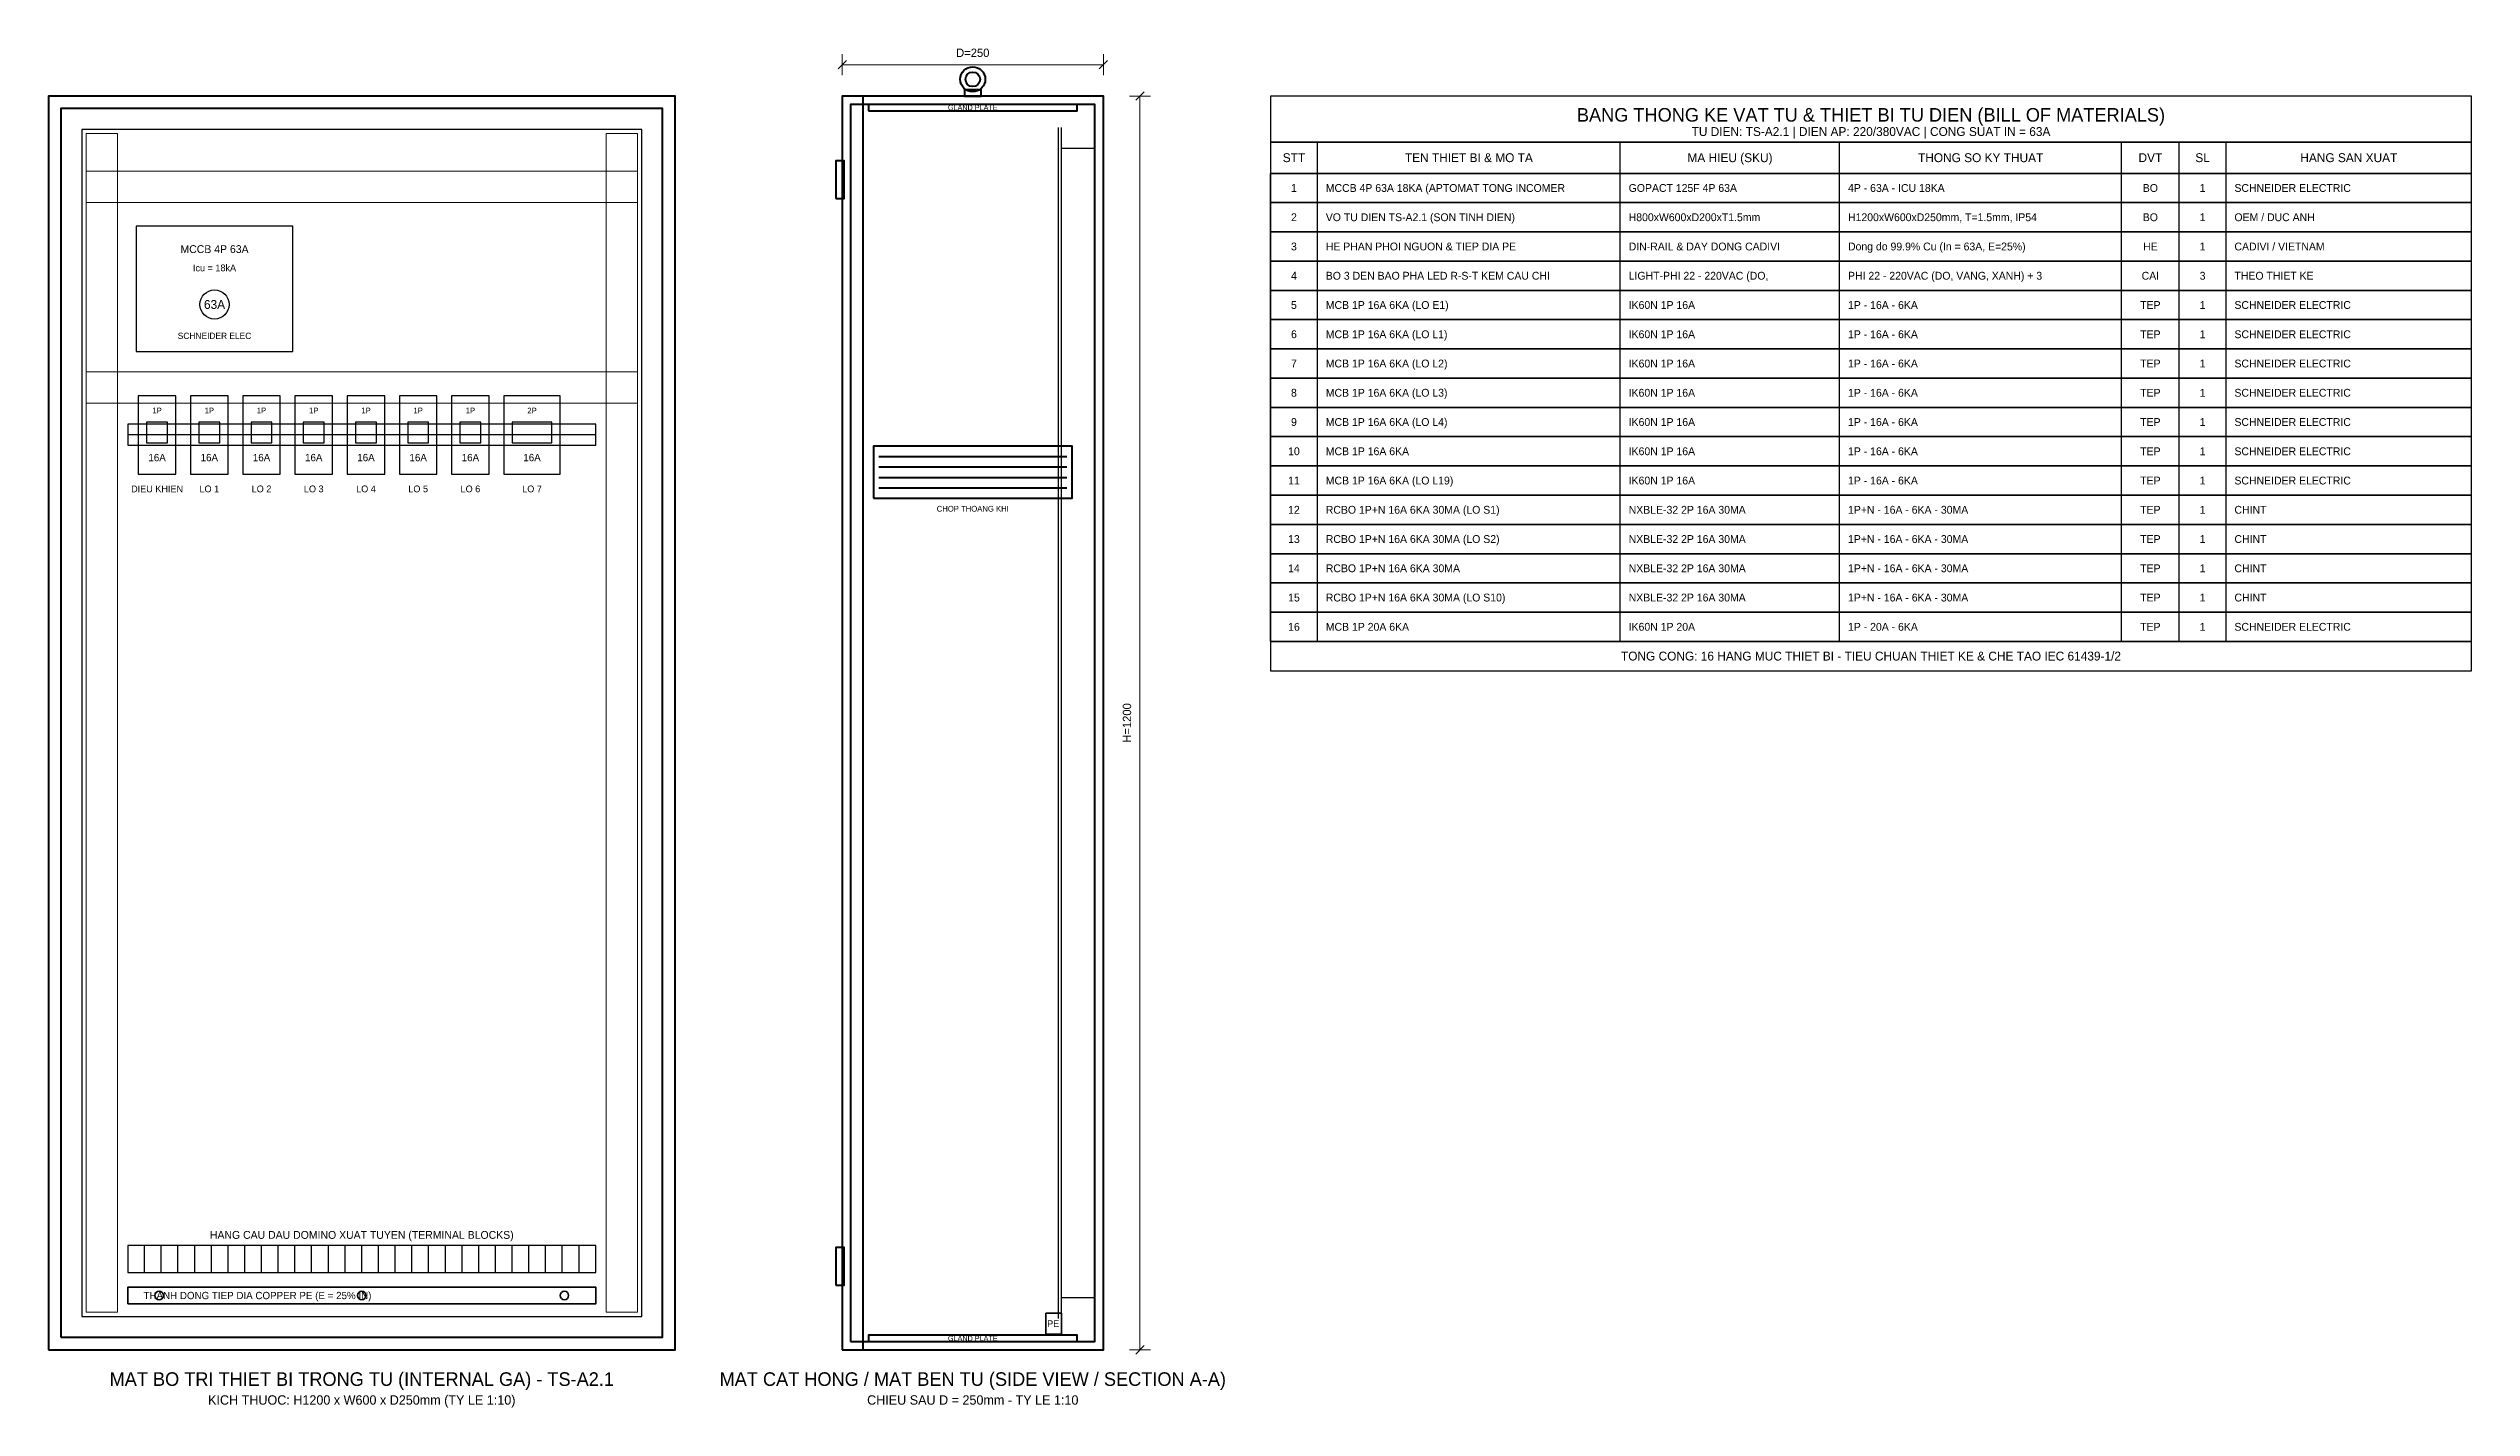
# Model space of a CAD drawing. Header units: metres. Extents: x 48 to 18260, y 45 to 1746.
# Drawn here: x 9300 to 11620, y 45 to 1346 of the extents above; entities that cross this region are included whole.
import ezdxf
from ezdxf.enums import TextEntityAlignment as Align

# ---------------------------------------------------------------- set-up
doc = ezdxf.new("R2010")
doc.units = ezdxf.units.M
for name, color, linetype, lineweight in [('0_COPPER', 3, 'Continuous', 35), ('0_DEVICES', 7, 'Continuous', 30), ('0_DIM', 1, 'Continuous', 15), ('0_DUCTS', 8, 'Continuous', 18), ('0_FRAME', 6, 'Continuous', 40), ('0_PLATE', 4, 'Continuous', 25), ('0_TABLE', 4, 'Continuous', 25), ('0_TABLE_HDR', 2, 'Continuous', 30), ('0_TEXT', 7, 'Continuous', 20), ('0_TEXT_TITLE', 3, 'Continuous', 30)]:
    doc.layers.add(name, color=color, linetype=linetype, lineweight=lineweight)

msp = doc.modelspace()

# ---------------------------------------------------------------- texts
at = {"layer": '0_COPPER', "color": 3}
msp.add_text('THANH DONG TIEP DIA COPPER PE (E = 25% IN)', height=7, dxfattribs=at).set_placement((9391, 152), align=Align.MIDDLE_LEFT)
msp.add_text('PE', height=6.5, dxfattribs=at).set_placement((10262, 125), align=Align.MIDDLE_CENTER)
at = {"layer": '0_TABLE_HDR', "color": 2}
for s, height, p in [('BANG THONG KE VAT TU & THIET BI TU DIEN (BILL OF MATERIALS)', 13, (11045, 1282)), ('STT', 8.5, (10492.5, 1241)), ('TEN THIET BI & MO TA', 8.5, (10660, 1241)), ('MA HIEU (SKU)', 8.5, (10910, 1241)), ('THONG SO KY THUAT', 8.5, (11150, 1241)), ('DVT', 8.5, (11312.5, 1241)), ('SL', 8.5, (11362.5, 1241)), ('HANG SAN XUAT', 8.5, (11502.5, 1241)), ('TONG CONG: 16 HANG MUC THIET BI - TIEU CHUAN THIET KE & CHE TAO IEC 61439-1/2', 8.5, (11045, 764))]:
    msp.add_text(s, height=height, dxfattribs=at).set_placement(p, align=Align.MIDDLE_CENTER)
at = {"layer": '0_TEXT', "color": 1}
msp.add_text('D=250', height=8, dxfattribs=at).set_placement((10185, 1335), align=Align.BOTTOM_CENTER)
at = {"layer": '0_TEXT'}
for s, height, p in [('GLAND PLATE', 5, (10185, 1289)), ('TU DIEN: TS-A2.1 | DIEN AP: 220/380VAC | CONG SUAT IN = 63A', 8.5, (11045, 1266)), ('MCCB 4P 63A', 7.5, (9459, 1153.5)), ('Icu = 18kA', 6.5, (9459, 1135.5)), ('SCHNEIDER ELEC', 6, (9459, 1070.5)), ('1P', 5.5, (9404, 999)), ('1P', 5.5, (9454, 999)), ('1P', 5.5, (9504, 999)), ('1P', 5.5, (9554, 999)), ('1P', 5.5, (9604, 999)), ('1P', 5.5, (9654, 999)), ('1P', 5.5, (9704, 999)), ('2P', 5.5, (9763, 999)), ('CHOP THOANG KHI', 5.5, (10185, 905)), ('HANG CAU DAU DOMINO XUAT TUYEN (TERMINAL BLOCKS)', 7.5, (9600, 210)), ('GLAND PLATE', 5, (10185, 111)), ('KICH THUOC: H1200 x W600 x D250mm (TY LE 1:10)', 9, (9600, 52)), ('CHIEU SAU D = 250mm - TY LE 1:10', 9, (10185, 52))]:
    msp.add_text(s, height=height, dxfattribs=at).set_placement(p, align=Align.MIDDLE_CENTER)
at = {"layer": '0_TEXT', "color": 7}
for s, p in [('1', (10492.5, 1212)), ('BO', (11312.5, 1212)), ('1', (11362.5, 1212)), ('2', (10492.5, 1184)), ('BO', (11312.5, 1184)), ('1', (11362.5, 1184)), ('3', (10492.5, 1156)), ('HE', (11312.5, 1156)), ('1', (11362.5, 1156)), ('4', (10492.5, 1128)), ('CAI', (11312.5, 1128)), ('3', (11362.5, 1128)), ('5', (10492.5, 1100)), ('TEP', (11312.5, 1100)), ('1', (11362.5, 1100)), ('6', (10492.5, 1072)), ('TEP', (11312.5, 1072)), ('1', (11362.5, 1072)), ('7', (10492.5, 1044)), ('TEP', (11312.5, 1044)), ('1', (11362.5, 1044)), ('8', (10492.5, 1016)), ('TEP', (11312.5, 1016)), ('1', (11362.5, 1016)), ('9', (10492.5, 988)), ('TEP', (11312.5, 988)), ('1', (11362.5, 988)), ('10', (10492.5, 960)), ('TEP', (11312.5, 960)), ('1', (11362.5, 960)), ('11', (10492.5, 932)), ('TEP', (11312.5, 932)), ('1', (11362.5, 932)), ('12', (10492.5, 904)), ('TEP', (11312.5, 904)), ('1', (11362.5, 904)), ('13', (10492.5, 876)), ('TEP', (11312.5, 876)), ('1', (11362.5, 876)), ('14', (10492.5, 848)), ('TEP', (11312.5, 848)), ('1', (11362.5, 848)), ('15', (10492.5, 820)), ('TEP', (11312.5, 820)), ('1', (11362.5, 820)), ('16', (10492.5, 792)), ('TEP', (11312.5, 792)), ('1', (11362.5, 792))]:
    msp.add_text(s, height=7.5, dxfattribs=at).set_placement(p, align=Align.MIDDLE_CENTER)
for s, p in [('MCCB 4P 63A 18KA (APTOMAT TONG INCOMER', (10523, 1212)), ('GOPACT 125F 4P 63A', (10813, 1212)), ('4P - 63A - ICU 18KA', (11023, 1212)), ('VO TU DIEN TS-A2.1 (SON TINH DIEN)', (10523, 1184)), ('H800xW600xD200xT1.5mm', (10813, 1184)), ('H1200xW600xD250mm, T=1.5mm, IP54', (11023, 1184)), ('Dong do 99.9% Cu (In = 63A, E=25%)', (11023, 1156)), ('HE PHAN PHOI NGUON & TIEP DIA PE', (10523, 1156)), ('DIN-RAIL & DAY DONG CADIVI', (10813, 1156)), ('BO 3 DEN BAO PHA LED R-S-T KEM CAU CHI', (10523, 1128)), ('LIGHT-PHI 22 - 220VAC (DO,', (10813, 1128)), ('PHI 22 - 220VAC (DO, VANG, XANH) + 3', (11023, 1128)), ('MCB 1P 16A 6KA (LO E1)', (10523, 1100)), ('IK60N 1P 16A', (10813, 1100)), ('1P - 16A - 6KA', (11023, 1100)), ('MCB 1P 16A 6KA (LO L1)', (10523, 1072)), ('IK60N 1P 16A', (10813, 1072)), ('1P - 16A - 6KA', (11023, 1072)), ('MCB 1P 16A 6KA (LO L2)', (10523, 1044)), ('IK60N 1P 16A', (10813, 1044)), ('1P - 16A - 6KA', (11023, 1044)), ('MCB 1P 16A 6KA (LO L3)', (10523, 1016)), ('IK60N 1P 16A', (10813, 1016)), ('1P - 16A - 6KA', (11023, 1016)), ('MCB 1P 16A 6KA (LO L4)', (10523, 988)), ('IK60N 1P 16A', (10813, 988)), ('1P - 16A - 6KA', (11023, 988)), ('MCB 1P 16A 6KA', (10523, 960)), ('IK60N 1P 16A', (10813, 960)), ('1P - 16A - 6KA', (11023, 960)), ('MCB 1P 16A 6KA (LO L19)', (10523, 932)), ('IK60N 1P 16A', (10813, 932)), ('1P - 16A - 6KA', (11023, 932)), ('RCBO 1P+N 16A 6KA 30MA (LO S1)', (10523, 904)), ('NXBLE-32 2P 16A 30MA', (10813, 904)), ('1P+N - 16A - 6KA - 30MA', (11023, 904)), ('RCBO 1P+N 16A 6KA 30MA (LO S2)', (10523, 876)), ('NXBLE-32 2P 16A 30MA', (10813, 876)), ('1P+N - 16A - 6KA - 30MA', (11023, 876)), ('RCBO 1P+N 16A 6KA 30MA', (10523, 848)), ('NXBLE-32 2P 16A 30MA', (10813, 848)), ('1P+N - 16A - 6KA - 30MA', (11023, 848)), ('RCBO 1P+N 16A 6KA 30MA (LO S10)', (10523, 820)), ('NXBLE-32 2P 16A 30MA', (10813, 820)), ('1P+N - 16A - 6KA - 30MA', (11023, 820)), ('MCB 1P 20A 6KA', (10523, 792)), ('IK60N 1P 20A', (10813, 792)), ('1P - 20A - 6KA', (11023, 792))]:
    msp.add_text(s, height=7.5, dxfattribs=at).set_placement(p, align=Align.MIDDLE_LEFT)
at = {"layer": '0_TEXT', "color": 3}
for s, p in [('SCHNEIDER ELECTRIC', (11393, 1212)), ('OEM / DUC ANH', (11393, 1184)), ('CADIVI / VIETNAM', (11393, 1156)), ('THEO THIET KE', (11393, 1128)), ('SCHNEIDER ELECTRIC', (11393, 1100)), ('SCHNEIDER ELECTRIC', (11393, 1072)), ('SCHNEIDER ELECTRIC', (11393, 1044)), ('SCHNEIDER ELECTRIC', (11393, 1016)), ('SCHNEIDER ELECTRIC', (11393, 988)), ('SCHNEIDER ELECTRIC', (11393, 960)), ('SCHNEIDER ELECTRIC', (11393, 932)), ('CHINT', (11393, 904)), ('CHINT', (11393, 876)), ('CHINT', (11393, 848)), ('CHINT', (11393, 820)), ('SCHNEIDER ELECTRIC', (11393, 792))]:
    msp.add_text(s, height=7.5, dxfattribs=at).set_placement(p, align=Align.MIDDLE_LEFT)
at = {"layer": '0_TEXT', "color": 1}
msp.add_text('H=1200', height=8, rotation=90, dxfattribs=at).set_placement((10339, 700), align=Align.BOTTOM_CENTER)
at = {"layer": '0_TEXT_TITLE'}
for s, height, p in [('63A', 8.5, (9459, 1100.5)), ('16A', 7, (9404, 954)), ('16A', 7, (9454, 954)), ('16A', 7, (9504, 954)), ('16A', 7, (9554, 954)), ('16A', 7, (9604, 954)), ('16A', 7, (9654, 954)), ('16A', 7, (9704, 954)), ('16A', 7, (9763, 954)), ('DIEU KHIEN', 6.5, (9404, 924)), ('LO 1', 6.5, (9454, 924)), ('LO 2', 6.5, (9504, 924)), ('LO 3', 6.5, (9554, 924)), ('LO 4', 6.5, (9604, 924)), ('LO 5', 6.5, (9654, 924)), ('LO 6', 6.5, (9704, 924)), ('LO 7', 6.5, (9763, 924)), ('MAT BO TRI THIET BI TRONG TU (INTERNAL GA) - TS-A2.1', 13, (9600, 72)), ('MAT CAT HONG / MAT BEN TU (SIDE VIEW / SECTION A-A)', 13, (10185, 72))]:
    msp.add_text(s, height=height, dxfattribs=at).set_placement(p, align=Align.MIDDLE_CENTER)

# ---------------------------------------------------------------- linework, layer by layer
at = {"layer": '0_COPPER', "color": 3}
for points in [[(9376, 144), (9824, 144), (9824, 160), (9376, 160), (9376, 144)], [(10255, 115), (10270, 115), (10270, 135), (10255, 135), (10255, 115)]]:
    msp.add_lwpolyline(points, close=True, dxfattribs=at)
for centre in [(9406, 152), (9600, 152), (9794, 152)]:
    msp.add_circle(centre, 4, dxfattribs=at)
at = {"layer": '0_DEVICES'}
for p, q in [((9392, 174), (9392, 200)), ((9408, 174), (9408, 200)), ((9424, 174), (9424, 200)), ((9440, 174), (9440, 200)), ((9456, 174), (9456, 200)), ((9472, 174), (9472, 200)), ((9488, 174), (9488, 200)), ((9504, 174), (9504, 200)), ((9520, 174), (9520, 200)), ((9536, 174), (9536, 200)), ((9552, 174), (9552, 200)), ((9568, 174), (9568, 200)), ((9584, 174), (9584, 200)), ((9600, 174), (9600, 200)), ((9616, 174), (9616, 200)), ((9632, 174), (9632, 200)), ((9648, 174), (9648, 200)), ((9664, 174), (9664, 200)), ((9680, 174), (9680, 200)), ((9696, 174), (9696, 200)), ((9712, 174), (9712, 200)), ((9728, 174), (9728, 200)), ((9744, 174), (9744, 200)), ((9760, 174), (9760, 200)), ((9776, 174), (9776, 200)), ((9792, 174), (9792, 200)), ((9808, 174), (9808, 200))]:
    msp.add_line(p, q, dxfattribs=at)
for points in [[(9384, 1055.5), (9534, 1055.5), (9534, 1175.5), (9384, 1175.5), (9384, 1055.5)], [(9386, 938), (9422, 938), (9422, 1013), (9386, 1013), (9386, 938)], [(9436, 938), (9472, 938), (9472, 1013), (9436, 1013), (9436, 938)], [(9486, 938), (9522, 938), (9522, 1013), (9486, 1013), (9486, 938)], [(9536, 938), (9572, 938), (9572, 1013), (9536, 1013), (9536, 938)], [(9586, 938), (9622, 938), (9622, 1013), (9586, 1013), (9586, 938)], [(9636, 938), (9672, 938), (9672, 1013), (9636, 1013), (9636, 938)], [(9686, 938), (9722, 938), (9722, 1013), (9686, 1013), (9686, 938)], [(9736, 938), (9790, 938), (9790, 1013), (9736, 1013), (9736, 938)], [(9394, 968), (9414, 968), (9414, 988), (9394, 988), (9394, 968)], [(9444, 968), (9464, 968), (9464, 988), (9444, 988), (9444, 968)], [(9494, 968), (9514, 968), (9514, 988), (9494, 988), (9494, 968)], [(9544, 968), (9564, 968), (9564, 988), (9544, 988), (9544, 968)], [(9594, 968), (9614, 968), (9614, 988), (9594, 988), (9594, 968)], [(9644, 968), (9664, 968), (9664, 988), (9644, 988), (9644, 968)], [(9694, 968), (9714, 968), (9714, 988), (9694, 988), (9694, 968)], [(9744, 968), (9782, 968), (9782, 988), (9744, 988), (9744, 968)], [(9376, 174), (9824, 174), (9824, 200), (9376, 200), (9376, 174)]]:
    msp.add_lwpolyline(points, close=True, dxfattribs=at)
msp.add_circle((9459, 1100.5), 14, dxfattribs=at)
at = {"layer": '0_DIM', "color": 1}
for p, q in [((10056, 1326), (10064, 1334)), ((10060, 1320), (10060, 1340)), ((10060, 1330), (10310, 1330)), ((10306, 1326), (10314, 1334)), ((10310, 1320), (10310, 1340)), ((10335, 1300), (10355, 1300)), ((10341, 1296), (10349, 1304)), ((10345, 100), (10345, 1300)), ((10335, 100), (10355, 100)), ((10341, 96), (10349, 104))]:
    msp.add_line(p, q, dxfattribs=at)
at = {"layer": '0_DUCTS'}
for points in [[(9336, 136), (9366, 136), (9366, 1264), (9336, 1264), (9336, 136)], [(9834, 136), (9864, 136), (9864, 1264), (9834, 1264), (9834, 136)], [(9336, 1198), (9864, 1198), (9864, 1228), (9336, 1228), (9336, 1198)], [(9336, 1006), (9864, 1006), (9864, 1036), (9336, 1036), (9336, 1006)]]:
    msp.add_lwpolyline(points, close=True, dxfattribs=at)
at = {"layer": '0_FRAME'}
for p, q in [((10095, 955), (10275, 955)), ((10095, 945), (10275, 945)), ((10095, 935), (10275, 935)), ((10095, 925), (10275, 925))]:
    msp.add_line(p, q, dxfattribs=at)
for points in [[(9300, 100), (9900, 100), (9900, 1300), (9300, 1300), (9300, 100)], [(10060, 100), (10310, 100), (10310, 1300), (10060, 1300), (10060, 100)], [(10060, 100), (10080, 100), (10080, 1300), (10060, 1300), (10060, 100)], [(10177, 1300), (10193, 1300), (10193, 1306), (10177, 1306), (10177, 1300)], [(9312, 112), (9888, 112), (9888, 1288), (9312, 1288), (9312, 112)], [(10068, 108), (10302, 108), (10302, 1292), (10068, 1292), (10068, 108)], [(10085, 1286), (10285, 1286), (10285, 1292), (10085, 1292), (10085, 1286)], [(10054, 1202), (10062, 1202), (10062, 1238), (10054, 1238), (10054, 1202)], [(10090, 915), (10280, 915), (10280, 965), (10090, 965), (10090, 915)], [(10054, 162), (10062, 162), (10062, 198), (10054, 198), (10054, 162)], [(10085, 108), (10285, 108), (10285, 114), (10085, 114), (10085, 108)]]:
    msp.add_lwpolyline(points, close=True, dxfattribs=at)
for radius in [12, 7]:
    msp.add_circle((10185, 1316), radius, dxfattribs=at)
at = {"layer": '0_PLATE', "color": 4}
for p, q in [((10267, 130), (10267, 1270)), ((10270, 130), (10270, 1270)), ((10270, 1250), (10302, 1250)), ((10270, 150), (10302, 150))]:
    msp.add_line(p, q, dxfattribs=at)
at = {"layer": '0_PLATE'}
msp.add_line((9376, 976), (9824, 976), dxfattribs=at)
for points in [[(9332, 132), (9868, 132), (9868, 1268), (9332, 1268), (9332, 132)], [(9376, 966), (9824, 966), (9824, 986), (9376, 986), (9376, 966)]]:
    msp.add_lwpolyline(points, close=True, dxfattribs=at)
at = {"layer": '0_TABLE', "color": 4}
for p, q in [((10515, 1226), (10515, 1256)), ((10805, 1226), (10805, 1256)), ((11015, 1226), (11015, 1256)), ((11285, 1226), (11285, 1256)), ((11340, 1226), (11340, 1256)), ((11385, 1226), (11385, 1256)), ((10470, 1198), (10470, 1226)), ((10515, 1198), (10515, 1226)), ((10805, 1198), (10805, 1226)), ((11015, 1198), (11015, 1226)), ((11285, 1198), (11285, 1226)), ((11340, 1198), (11340, 1226)), ((11385, 1198), (11385, 1226)), ((10470, 1170), (10470, 1198)), ((10515, 1170), (10515, 1198)), ((10805, 1170), (10805, 1198)), ((11015, 1170), (11015, 1198)), ((11285, 1170), (11285, 1198)), ((11340, 1170), (11340, 1198)), ((11385, 1170), (11385, 1198)), ((10470, 1142), (10470, 1170)), ((10515, 1142), (10515, 1170)), ((10805, 1142), (10805, 1170)), ((11015, 1142), (11015, 1170)), ((11285, 1142), (11285, 1170)), ((11340, 1142), (11340, 1170)), ((11385, 1142), (11385, 1170)), ((10470, 1114), (10470, 1142)), ((10515, 1114), (10515, 1142)), ((10805, 1114), (10805, 1142)), ((11015, 1114), (11015, 1142)), ((11285, 1114), (11285, 1142)), ((11340, 1114), (11340, 1142)), ((11385, 1114), (11385, 1142)), ((10470, 1086), (10470, 1114)), ((10515, 1086), (10515, 1114)), ((10805, 1086), (10805, 1114)), ((11015, 1086), (11015, 1114)), ((11285, 1086), (11285, 1114)), ((11340, 1086), (11340, 1114)), ((11385, 1086), (11385, 1114)), ((10470, 1058), (10470, 1086)), ((10515, 1058), (10515, 1086)), ((10805, 1058), (10805, 1086)), ((11015, 1058), (11015, 1086)), ((11285, 1058), (11285, 1086)), ((11340, 1058), (11340, 1086)), ((11385, 1058), (11385, 1086)), ((10470, 1030), (10470, 1058)), ((10515, 1030), (10515, 1058)), ((10805, 1030), (10805, 1058)), ((11015, 1030), (11015, 1058)), ((11285, 1030), (11285, 1058)), ((11340, 1030), (11340, 1058)), ((11385, 1030), (11385, 1058)), ((10470, 1002), (10470, 1030)), ((10515, 1002), (10515, 1030)), ((10805, 1002), (10805, 1030)), ((11015, 1002), (11015, 1030)), ((11285, 1002), (11285, 1030)), ((11340, 1002), (11340, 1030)), ((11385, 1002), (11385, 1030)), ((10470, 974), (10470, 1002)), ((10515, 974), (10515, 1002)), ((10805, 974), (10805, 1002)), ((11015, 974), (11015, 1002)), ((11285, 974), (11285, 1002)), ((11340, 974), (11340, 1002)), ((11385, 974), (11385, 1002)), ((10470, 946), (10470, 974)), ((10515, 946), (10515, 974)), ((10805, 946), (10805, 974)), ((11015, 946), (11015, 974)), ((11285, 946), (11285, 974)), ((11340, 946), (11340, 974)), ((11385, 946), (11385, 974)), ((10470, 918), (10470, 946)), ((10515, 918), (10515, 946)), ((10805, 918), (10805, 946)), ((11015, 918), (11015, 946)), ((11285, 918), (11285, 946)), ((11340, 918), (11340, 946)), ((11385, 918), (11385, 946)), ((10470, 890), (10470, 918)), ((10515, 890), (10515, 918)), ((10805, 890), (10805, 918)), ((11015, 890), (11015, 918)), ((11285, 890), (11285, 918)), ((11340, 890), (11340, 918)), ((11385, 890), (11385, 918)), ((10470, 862), (10470, 890)), ((10515, 862), (10515, 890)), ((10805, 862), (10805, 890)), ((11015, 862), (11015, 890)), ((11285, 862), (11285, 890)), ((11340, 862), (11340, 890)), ((11385, 862), (11385, 890)), ((10470, 834), (10470, 862)), ((10515, 834), (10515, 862)), ((10805, 834), (10805, 862)), ((11015, 834), (11015, 862)), ((11285, 834), (11285, 862)), ((11340, 834), (11340, 862)), ((11385, 834), (11385, 862)), ((10470, 806), (10470, 834)), ((10515, 806), (10515, 834)), ((10805, 806), (10805, 834)), ((11015, 806), (11015, 834)), ((11285, 806), (11285, 834)), ((11340, 806), (11340, 834)), ((11385, 806), (11385, 834)), ((10470, 778), (10470, 806)), ((10515, 778), (10515, 806)), ((10805, 778), (10805, 806)), ((11015, 778), (11015, 806)), ((11285, 778), (11285, 806)), ((11340, 778), (11340, 806)), ((11385, 778), (11385, 806))]:
    msp.add_line(p, q, dxfattribs=at)
for points in [[(10470, 1256), (11620, 1256), (11620, 1300), (10470, 1300), (10470, 1256)], [(10470, 1226), (11620, 1226), (11620, 1256), (10470, 1256), (10470, 1226)], [(10470, 1198), (11620, 1198), (11620, 1226), (10470, 1226), (10470, 1198)], [(10470, 1170), (11620, 1170), (11620, 1198), (10470, 1198), (10470, 1170)], [(10470, 1142), (11620, 1142), (11620, 1170), (10470, 1170), (10470, 1142)], [(10470, 1114), (11620, 1114), (11620, 1142), (10470, 1142), (10470, 1114)], [(10470, 1086), (11620, 1086), (11620, 1114), (10470, 1114), (10470, 1086)], [(10470, 1058), (11620, 1058), (11620, 1086), (10470, 1086), (10470, 1058)], [(10470, 1030), (11620, 1030), (11620, 1058), (10470, 1058), (10470, 1030)], [(10470, 1002), (11620, 1002), (11620, 1030), (10470, 1030), (10470, 1002)], [(10470, 974), (11620, 974), (11620, 1002), (10470, 1002), (10470, 974)], [(10470, 946), (11620, 946), (11620, 974), (10470, 974), (10470, 946)], [(10470, 918), (11620, 918), (11620, 946), (10470, 946), (10470, 918)], [(10470, 890), (11620, 890), (11620, 918), (10470, 918), (10470, 890)], [(10470, 862), (11620, 862), (11620, 890), (10470, 890), (10470, 862)], [(10470, 834), (11620, 834), (11620, 862), (10470, 862), (10470, 834)], [(10470, 806), (11620, 806), (11620, 834), (10470, 834), (10470, 806)], [(10470, 778), (11620, 778), (11620, 806), (10470, 806), (10470, 778)], [(10470, 750), (11620, 750), (11620, 778), (10470, 778), (10470, 750)]]:
    msp.add_lwpolyline(points, close=True, dxfattribs=at)

msp.set_redraw_order([(e.dxf.handle, doc.entitydb.next_handle()) for e in msp.query("TEXT MTEXT ATTDEF DIMENSION ARC_DIMENSION")])  # texts and dimensions are drawn at this point

doc.saveas('drawing.dxf')
